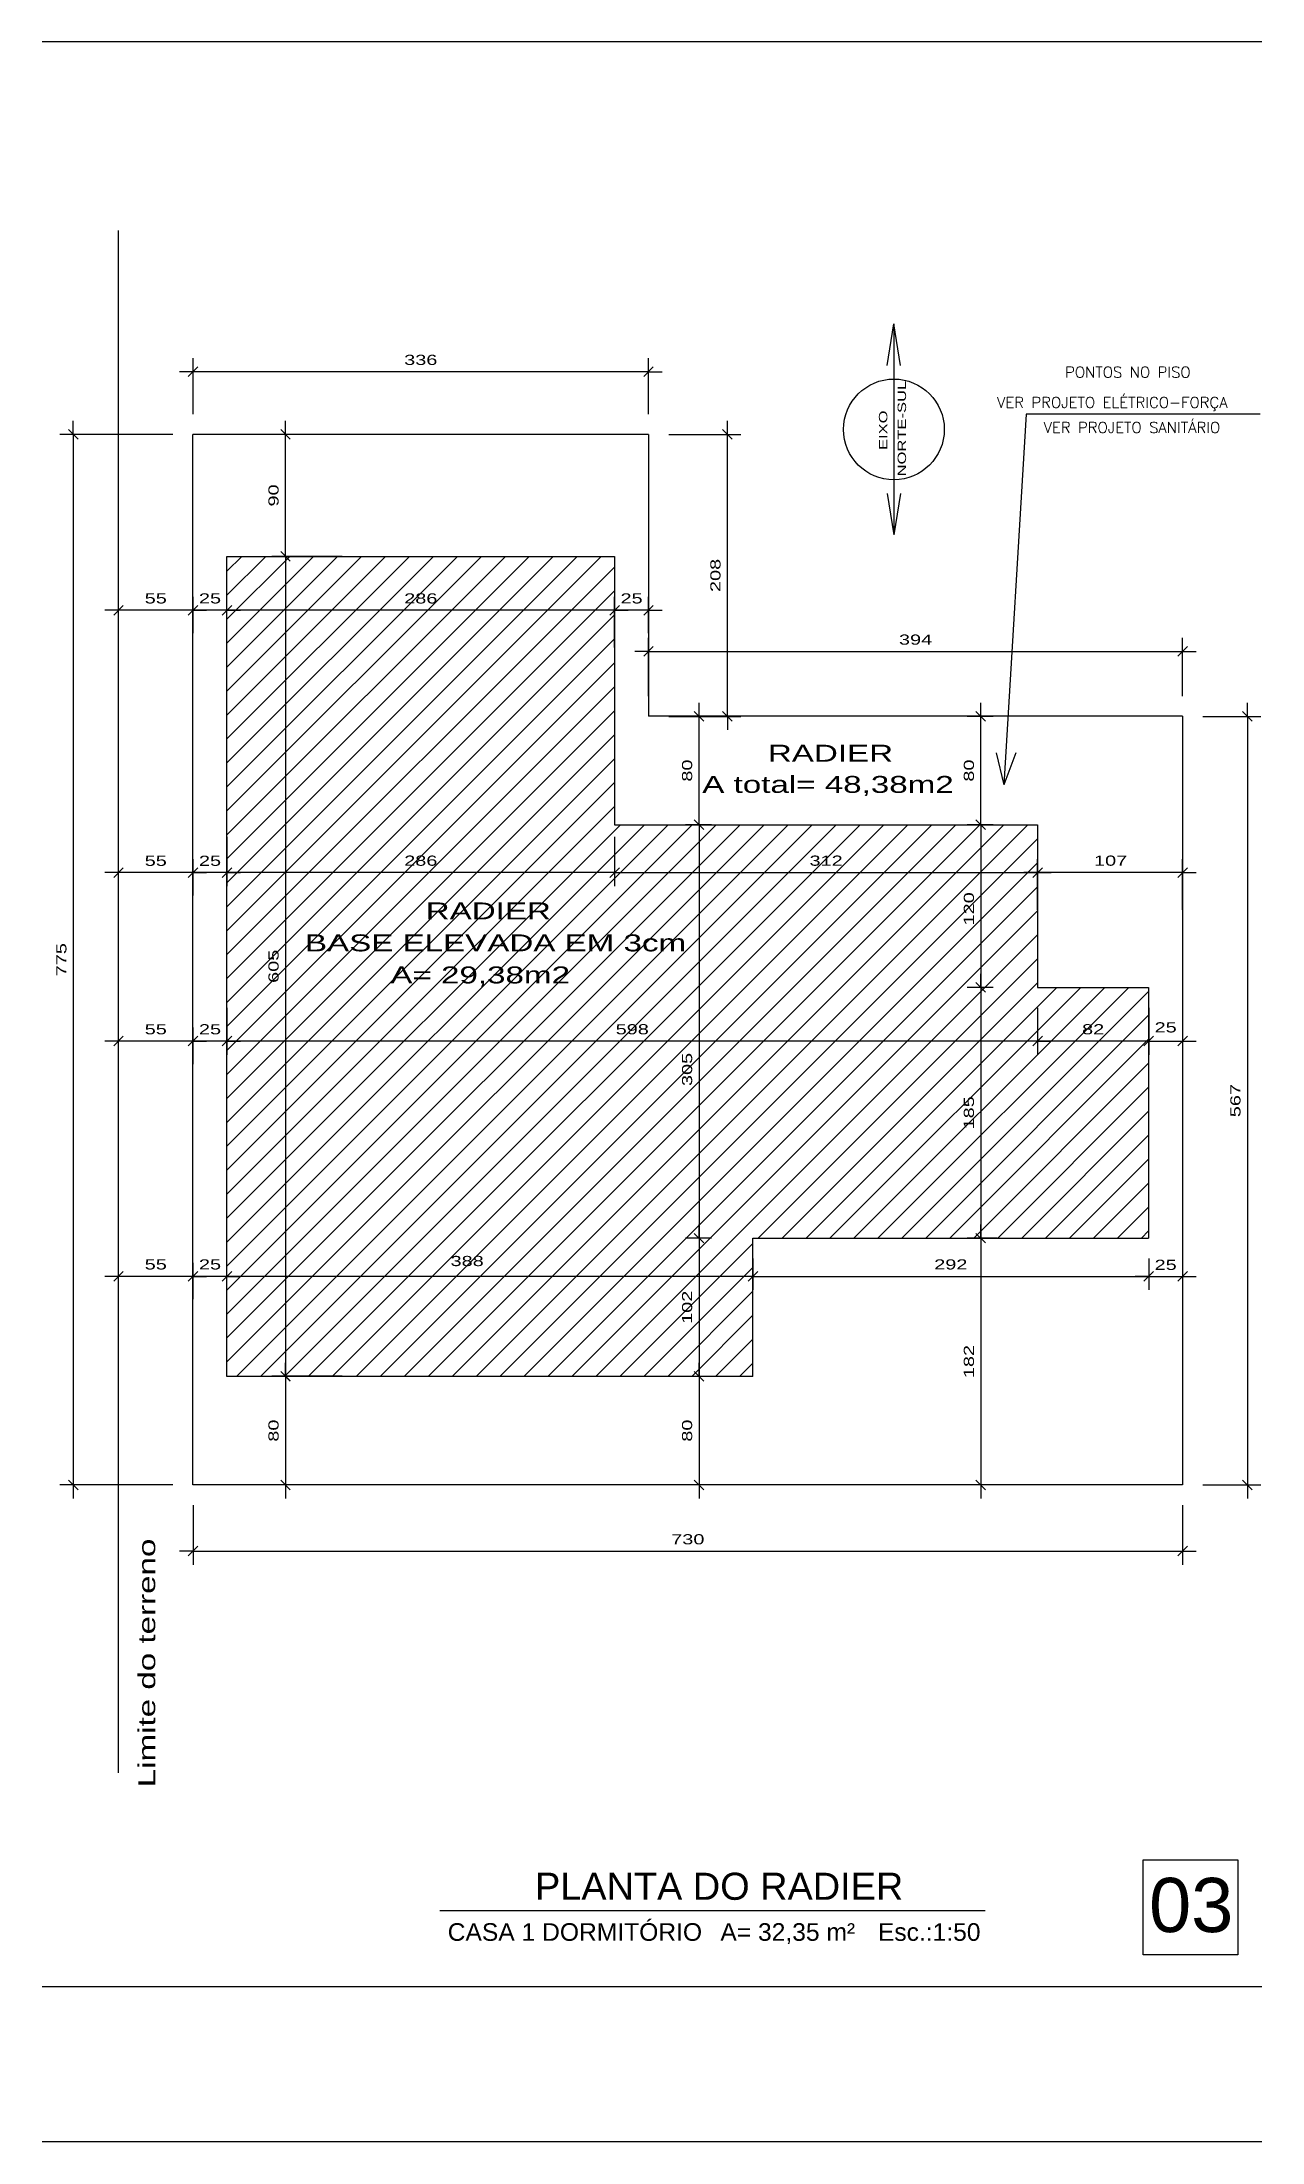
# Model space of a CAD drawing. Header units: millimetres. Extents: x 379 to 8329, y 269 to 4802.
# Drawn here: x 2608 to 3508, y 3253 to 4802 of the extents above; entities that cross this region are included whole.
import ezdxf

# ---------------------------------------------------------------- set-up
doc = ezdxf.new("R2010")
doc.units = ezdxf.units.MM
doc.header["$LTSCALE"] = 20
doc.header["$MEASUREMENT"] = 0
for name, color, linetype in [('1', 7, 'Continuous'), ('3', 1, 'Continuous'), ('Cotas', 7, 'Continuous'), ('Texto', 2, 'Continuous')]:
    doc.layers.add(name, color=color, linetype=linetype)
doc.styles.add('REGUA100', font='arial.ttf', dxfattribs={"width": 1.4})
doc.styles.add('ROMANS', font='romans.shx')
doc.styles.add('Textos Gd.', font='arial.ttf', dxfattribs={"height": 0.15})
doc.dimstyles.new('ISO-25', dxfattribs={"dimscale": 5, "dimtxt": 1.5, "dimasz": 0.01, "dimexe": 2, "dimexo": 3, "dimgap": 0.98, "dimtad": 1, "dimrnd": 0.5, "dimtxsty": 'REGUA100', "dimblk1": 'COTATR', "dimblk2": 'COTATR', "dimsah": 1, "dimcen": 4, "dimdle": 4, "dimclrd": 1, "dimclre": 1, "dimclrt": 2, "dimaunit": 1, "dimadec": 0, "dimazin": 0, "dimtfac": 1, "dimtofl": 0, "dimtmove": 2, "dimatfit": 3, "dimldrblk": 'COTATR', "dimfxl": 1, "dimarcsym": 0})

msp = doc.modelspace()

# ---------------------------------------------------------------- texts
at = {"layer": '1', "color": 2, "style": 'REGUA100', "width": 1.4}
for s, p in [('NORTE-SUL', (3245.404, 4481.968)), ('EIXO', (3231.613, 4501.445))]:
    msp.add_text(s, height=6.24, rotation=90, dxfattribs=at).set_placement(p)
at = {"layer": '1', "color": 0, "style": 'REGUA100', "width": 1.4}
for s, p in [('RADIER', (3143.442, 4271.476)), ('A total= 48,38m2', (3095.052, 4248.463)), ('RADIER', (2891.035, 4155.106)), ('BASE ELEVADA EM 3cm', (2801.947, 4131.537)), ('A= 29,38m2', (2864.961, 4107.88))]:
    msp.add_text(s, height=12.5, dxfattribs=at).set_placement(p)
msp.add_text('Limite do terreno', height=12.5, rotation=90, dxfattribs=at).set_placement((2691.508, 3514.792))
at = {"layer": 'Texto', "style": 'ROMANS'}
for s, p in [('PONTOS NO PISO', (3362.746, 4554.873)), ('VER PROJETO ELÉTRICO-FORÇA', (3312.532, 4532.535)), ('VER PROJETO SANITÁRIO', (3346.871, 4514.066))]:
    msp.add_text(s, height=8, dxfattribs=at).set_placement(p)
at = {"layer": 'Texto', "color": 3, "style": 'Textos Gd.'}
for s, height, p in [('PLANTA DO RADIER', 20, (2971.672, 3431.737)), ('03', 40, (3424.66, 3407.912))]:
    msp.add_text(s, height=height, dxfattribs=at).set_placement(p)
at = {"layer": 'Texto', "color": 2, "style": 'Textos Gd.'}
for s, p in [('CASA 1 DORMITÓRIO', (2907.261, 3401.49)), ('A= 32,35 m²', (3108.41, 3401.49)), ('Esc.:1:50', (3224.628, 3401.49))]:
    msp.add_text(s, height=13, dxfattribs=at).set_placement(p)

# ---------------------------------------------------------------- blocks, each defined once
blk = doc.blocks.new('COTATR')
at = {"color": 6}
blk.add_line((-71, -71), (71, 71), dxfattribs=at)
at = {"color": 0, "linetype": 'ByBlock'}
blk.add_line((0, 0), (200, 0), dxfattribs=at)
blk = doc.blocks.new('*D169')
at = {"layer": '1', "color": 1, "lineweight": -2, "transparency": 16777216}
for p, q in [((2829.5, 4512.9), (2777.6, 4512.9)), ((2787.6, 4423), (2787.6, 4512.9)), ((2829.5, 4422.9), (2777.6, 4422.9))]:
    blk.add_line(p, q, dxfattribs=at)
at = {"layer": 'DEFPOINTS', "color": 0, "transparency": 16777216}
for p in [(2787.6, 4512.9), (2844.5, 4512.9), (2844.5, 4422.9)]:
    blk.add_point(p, dxfattribs=at)
at = {"layer": '1', "color": 1, "lineweight": -2, "transparency": 16777216, "xscale": 0.05, "yscale": 0.05, "zscale": 0.05}
for p, rotation in [((2787.6, 4512.9), 90), ((2787.6, 4422.9), 270)]:
    blk.add_blockref('COTATR', p, dxfattribs=dict(at, rotation=rotation))
at = {"layer": '1', "color": 2, "transparency": 16777216, "insert": (2778.8, 4467.9), "char_height": 7.5, "attachment_point": 5, "rotation": 90, "style": 'REGUA100'}
blk.add_mtext('90', dxfattribs=at)
blk = doc.blocks.new('*D180')
at = {"layer": '1', "color": 1, "lineweight": -2, "transparency": 16777216}
for p, q in [((2829.5, 4422.9), (2777.6, 4422.9)), ((2787.6, 4422.9), (2787.6, 3818.2)), ((2829.5, 3818.1), (2777.6, 3818.1))]:
    blk.add_line(p, q, dxfattribs=at)
at = {"layer": 'DEFPOINTS', "color": 0, "transparency": 16777216}
for p in [(2844.5, 4422.9), (2787.6, 3818.1), (2844.5, 3818.1)]:
    blk.add_point(p, dxfattribs=at)
at = {"layer": '1', "color": 1, "lineweight": -2, "transparency": 16777216, "xscale": 0.05, "yscale": 0.05, "zscale": 0.05}
for p, rotation in [((2787.6, 4422.9), 90), ((2787.6, 3818.1), 270)]:
    blk.add_blockref('COTATR', p, dxfattribs=dict(at, rotation=rotation))
at = {"layer": '1', "color": 2, "transparency": 16777216, "insert": (2778.8, 4120.5), "char_height": 7.5, "attachment_point": 5, "rotation": 90, "style": 'REGUA100'}
blk.add_mtext('605', dxfattribs=at)
blk = doc.blocks.new('*D168')
at = {"layer": '1', "color": 1, "lineweight": -2, "transparency": 16777216}
for p, q in [((2829.5, 3817.9), (2777.6, 3817.9)), ((2787.6, 3817.9), (2787.6, 3738)), ((2829.5, 3737.9), (2777.6, 3737.9))]:
    blk.add_line(p, q, dxfattribs=at)
at = {"layer": 'DEFPOINTS', "color": 0, "transparency": 16777216}
for p in [(2844.5, 3817.9), (2787.6, 3737.9), (2844.5, 3737.9)]:
    blk.add_point(p, dxfattribs=at)
at = {"layer": '1', "color": 1, "lineweight": -2, "transparency": 16777216, "xscale": 0.05, "yscale": 0.05, "zscale": 0.05}
for p, rotation in [((2787.6, 3817.9), 90), ((2787.6, 3737.9), 270)]:
    blk.add_blockref('COTATR', p, dxfattribs=dict(at, rotation=rotation))
at = {"layer": '1', "color": 2, "transparency": 16777216, "insert": (2778.8, 3777.9), "char_height": 7.5, "attachment_point": 5, "rotation": 90, "style": 'REGUA100'}
blk.add_mtext('80', dxfattribs=at)
blk = doc.blocks.new('*D167')
at = {"layer": '1', "color": 1, "lineweight": -2, "transparency": 16777216}
for p, q in [((3309.6, 4304.9), (3290.5, 4304.9)), ((3300.5, 4225), (3300.5, 4304.9)), ((3309.6, 4224.9), (3290.5, 4224.9))]:
    blk.add_line(p, q, dxfattribs=at)
at = {"layer": 'DEFPOINTS', "color": 0, "transparency": 16777216}
for p in [(3300.5, 4304.9), (3324.6, 4304.9), (3324.6, 4224.9)]:
    blk.add_point(p, dxfattribs=at)
at = {"layer": '1', "color": 1, "lineweight": -2, "transparency": 16777216, "xscale": 0.05, "yscale": 0.05, "zscale": 0.05}
for p, rotation in [((3300.5, 4304.9), 90), ((3300.5, 4224.9), 270)]:
    blk.add_blockref('COTATR', p, dxfattribs=dict(at, rotation=rotation))
at = {"layer": '1', "color": 2, "transparency": 16777216, "insert": (3291.8, 4264.9), "char_height": 7.5, "attachment_point": 5, "rotation": 90, "style": 'REGUA100'}
blk.add_mtext('80', dxfattribs=at)
blk = doc.blocks.new('*D179')
at = {"layer": '1', "color": 1, "lineweight": -2, "transparency": 16777216}
for p, q in [((3309.6, 4224.9), (3290.5, 4224.9)), ((3300.5, 4224.9), (3300.5, 4105)), ((3309.6, 4104.9), (3290.5, 4104.9))]:
    blk.add_line(p, q, dxfattribs=at)
at = {"layer": 'DEFPOINTS', "color": 0, "transparency": 16777216}
for p in [(3324.6, 4224.9), (3300.5, 4104.9), (3324.6, 4104.9)]:
    blk.add_point(p, dxfattribs=at)
at = {"layer": '1', "color": 1, "lineweight": -2, "transparency": 16777216, "xscale": 0.05, "yscale": 0.05, "zscale": 0.05}
for p, rotation in [((3300.5, 4224.9), 90), ((3300.5, 4104.9), 270)]:
    blk.add_blockref('COTATR', p, dxfattribs=dict(at, rotation=rotation))
at = {"layer": '1', "color": 2, "transparency": 16777216, "insert": (3291.8, 4162.9), "char_height": 7.5, "attachment_point": 5, "rotation": 90, "style": 'REGUA100'}
blk.add_mtext('120', dxfattribs=at)
blk = doc.blocks.new('*D178')
at = {"layer": '1', "color": 1, "lineweight": -2, "transparency": 16777216}
for p, q in [((3309.6, 4104.9), (3290.5, 4104.9)), ((3300.5, 4104.9), (3300.5, 3920)), ((3309.6, 3919.9), (3290.5, 3919.9))]:
    blk.add_line(p, q, dxfattribs=at)
at = {"layer": 'DEFPOINTS', "color": 0, "transparency": 16777216}
for p in [(3324.6, 4104.9), (3300.5, 3919.9), (3324.6, 3919.9)]:
    blk.add_point(p, dxfattribs=at)
at = {"layer": '1', "color": 1, "lineweight": -2, "transparency": 16777216, "xscale": 0.05, "yscale": 0.05, "zscale": 0.05}
for p, rotation in [((3300.5, 4104.9), 90), ((3300.5, 3919.9), 270)]:
    blk.add_blockref('COTATR', p, dxfattribs=dict(at, rotation=rotation))
at = {"layer": '1', "color": 2, "transparency": 16777216, "insert": (3291.8, 4012.4), "char_height": 7.5, "attachment_point": 5, "rotation": 90, "style": 'REGUA100'}
blk.add_mtext('185', dxfattribs=at)
blk = doc.blocks.new('*D166')
at = {"layer": '1', "color": 1, "lineweight": -2, "transparency": 16777216}
for p, q in [((3312.5, 3919.9), (3290.5, 3919.9)), ((3300.5, 3919.9), (3300.5, 3738)), ((3312.5, 3737.9), (3290.5, 3737.9))]:
    blk.add_line(p, q, dxfattribs=at)
at = {"layer": 'DEFPOINTS', "color": 0, "transparency": 16777216}
for p in [(3327.5, 3919.9), (3300.5, 3737.9), (3327.5, 3737.9)]:
    blk.add_point(p, dxfattribs=at)
at = {"layer": '1', "color": 1, "lineweight": -2, "transparency": 16777216, "xscale": 0.05, "yscale": 0.05, "zscale": 0.05}
for p, rotation in [((3300.5, 3919.9), 90), ((3300.5, 3737.9), 270)]:
    blk.add_blockref('COTATR', p, dxfattribs=dict(at, rotation=rotation))
at = {"layer": '1', "color": 2, "transparency": 16777216, "insert": (3291.8, 3828.9), "char_height": 7.5, "attachment_point": 5, "rotation": 90, "style": 'REGUA100'}
blk.add_mtext('182', dxfattribs=at)
blk = doc.blocks.new('*D165')
at = {"layer": '1', "color": 1, "lineweight": -2, "transparency": 16777216}
for p, q in [((2719.4, 4048.4), (2719.4, 4075.3)), ((2744.4, 4048.4), (2744.4, 4075.3)), ((2744.3, 4065.3), (2719.4, 4065.3))]:
    blk.add_line(p, q, dxfattribs=at)
at = {"layer": 'DEFPOINTS', "color": 0, "transparency": 16777216}
for p in [(2719.4, 4065.3), (2719.4, 4033.4), (2744.4, 4033.4)]:
    blk.add_point(p, dxfattribs=at)
at = {"layer": '1', "color": 1, "lineweight": -2, "transparency": 16777216, "xscale": 0.05, "yscale": 0.05, "zscale": 0.05, "rotation": 180}
blk.add_blockref('COTATR', (2719.4, 4065.3), dxfattribs=at)
at = {"layer": '1', "color": 1, "lineweight": -2, "transparency": 16777216, "xscale": 0.05, "yscale": 0.05, "zscale": 0.05}
blk.add_blockref('COTATR', (2744.4, 4065.3), dxfattribs=at)
at = {"layer": '1', "color": 2, "transparency": 16777216, "insert": (2731.9, 4074), "char_height": 7.5, "attachment_point": 5, "style": 'REGUA100'}
blk.add_mtext('25', dxfattribs=at)
blk = doc.blocks.new('*D164')
at = {"layer": '1', "color": 1, "lineweight": -2, "transparency": 16777216}
for p, q in [((2664.4, 4063.4), (2664.4, 4075.3)), ((2719.4, 4063.4), (2719.4, 4075.3)), ((2719.3, 4065.3), (2664.4, 4065.3))]:
    blk.add_line(p, q, dxfattribs=at)
at = {"layer": 'DEFPOINTS', "color": 0, "transparency": 16777216}
for p in [(2664.4, 4065.3), (2664.4, 4048.4), (2719.4, 4048.4)]:
    blk.add_point(p, dxfattribs=at)
at = {"layer": '1', "color": 1, "lineweight": -2, "transparency": 16777216, "xscale": 0.05, "yscale": 0.05, "zscale": 0.05, "rotation": 180}
blk.add_blockref('COTATR', (2664.4, 4065.3), dxfattribs=at)
at = {"layer": '1', "color": 1, "lineweight": -2, "transparency": 16777216, "xscale": 0.05, "yscale": 0.05, "zscale": 0.05}
blk.add_blockref('COTATR', (2719.4, 4065.3), dxfattribs=at)
at = {"layer": '1', "color": 2, "transparency": 16777216, "insert": (2691.9, 4074), "char_height": 7.5, "attachment_point": 5, "style": 'REGUA100'}
blk.add_mtext('55', dxfattribs=at)
blk = doc.blocks.new('*D163')
at = {"layer": '1', "color": 1, "lineweight": -2, "transparency": 16777216}
for p, q in [((2719.4, 3722.9), (2719.4, 3679)), ((3449.4, 3722.9), (3449.4, 3679)), ((2719.4, 3689), (3449.3, 3689))]:
    blk.add_line(p, q, dxfattribs=at)
at = {"layer": 'DEFPOINTS', "color": 0, "transparency": 16777216}
for p in [(2719.4, 3737.9), (3449.4, 3737.9), (3449.4, 3689)]:
    blk.add_point(p, dxfattribs=at)
at = {"layer": '1', "color": 1, "lineweight": -2, "transparency": 16777216, "xscale": 0.05, "yscale": 0.05, "zscale": 0.05, "rotation": 180}
blk.add_blockref('COTATR', (2719.4, 3689), dxfattribs=at)
at = {"layer": '1', "color": 1, "lineweight": -2, "transparency": 16777216, "xscale": 0.05, "yscale": 0.05, "zscale": 0.05}
blk.add_blockref('COTATR', (3449.4, 3689), dxfattribs=at)
at = {"layer": '1', "color": 2, "transparency": 16777216, "insert": (3084.4, 3697.7), "char_height": 7.5, "attachment_point": 5, "style": 'REGUA100'}
blk.add_mtext('730', dxfattribs=at)
blk = doc.blocks.new('*D162')
at = {"layer": '1', "color": 1, "lineweight": -2, "transparency": 16777216}
for p, q in [((3464.4, 4304.9), (3507.2, 4304.9)), ((3497.2, 4304.9), (3497.2, 3738)), ((3464.4, 3737.9), (3507.2, 3737.9))]:
    blk.add_line(p, q, dxfattribs=at)
at = {"layer": 'DEFPOINTS', "color": 0, "transparency": 16777216}
for p in [(3449.4, 4304.9), (3449.4, 3737.9), (3497.2, 3737.9)]:
    blk.add_point(p, dxfattribs=at)
at = {"layer": '1', "color": 1, "lineweight": -2, "transparency": 16777216, "xscale": 0.05, "yscale": 0.05, "zscale": 0.05}
for p, rotation in [((3497.2, 4304.9), 90), ((3497.2, 3737.9), 270)]:
    blk.add_blockref('COTATR', p, dxfattribs=dict(at, rotation=rotation))
at = {"layer": '1', "color": 2, "transparency": 16777216, "insert": (3488.4, 4021.4), "char_height": 7.5, "attachment_point": 5, "rotation": 90, "style": 'REGUA100'}
blk.add_mtext('567', dxfattribs=at)
blk = doc.blocks.new('*D161')
at = {"layer": '1', "color": 1, "lineweight": -2, "transparency": 16777216}
for p, q in [((3055.4, 4319.9), (3055.4, 4362.8)), ((3449.4, 4319.9), (3449.4, 4362.8)), ((3055.4, 4352.8), (3449.3, 4352.8))]:
    blk.add_line(p, q, dxfattribs=at)
at = {"layer": 'DEFPOINTS', "color": 0, "transparency": 16777216}
for p in [(3449.4, 4352.8), (3055.4, 4304.9), (3449.4, 4304.9)]:
    blk.add_point(p, dxfattribs=at)
at = {"layer": '1', "color": 1, "lineweight": -2, "transparency": 16777216, "xscale": 0.05, "yscale": 0.05, "zscale": 0.05, "rotation": 180}
blk.add_blockref('COTATR', (3055.4, 4352.8), dxfattribs=at)
at = {"layer": '1', "color": 1, "lineweight": -2, "transparency": 16777216, "xscale": 0.05, "yscale": 0.05, "zscale": 0.05}
blk.add_blockref('COTATR', (3449.4, 4352.8), dxfattribs=at)
at = {"layer": '1', "color": 2, "transparency": 16777216, "insert": (3252.4, 4361.5), "char_height": 7.5, "attachment_point": 5, "style": 'REGUA100'}
blk.add_mtext('394', dxfattribs=at)
blk = doc.blocks.new('*D160')
at = {"layer": '1', "color": 1, "lineweight": -2, "transparency": 16777216}
for p, q in [((3070.4, 4512.9), (3123.6, 4512.9)), ((3113.6, 4305), (3113.6, 4512.9)), ((3070.4, 4304.9), (3123.6, 4304.9))]:
    blk.add_line(p, q, dxfattribs=at)
at = {"layer": 'DEFPOINTS', "color": 0, "transparency": 16777216}
for p in [(3055.4, 4512.9), (3113.6, 4512.9), (3055.4, 4304.9)]:
    blk.add_point(p, dxfattribs=at)
at = {"layer": '1', "color": 1, "lineweight": -2, "transparency": 16777216, "xscale": 0.05, "yscale": 0.05, "zscale": 0.05}
for p, rotation in [((3113.6, 4512.9), 90), ((3113.6, 4304.9), 270)]:
    blk.add_blockref('COTATR', p, dxfattribs=dict(at, rotation=rotation))
at = {"layer": '1', "color": 2, "transparency": 16777216, "insert": (3104.8, 4408.9), "char_height": 7.5, "attachment_point": 5, "rotation": 90, "style": 'REGUA100'}
blk.add_mtext('208', dxfattribs=at)
blk = doc.blocks.new('*D159')
at = {"layer": '1', "color": 1, "lineweight": -2, "transparency": 16777216}
for p, q in [((2719.4, 4527.9), (2719.4, 4569.2)), ((3055.3, 4559.2), (2719.4, 4559.2)), ((3055.4, 4527.9), (3055.4, 4569.2))]:
    blk.add_line(p, q, dxfattribs=at)
at = {"layer": 'DEFPOINTS', "color": 0, "transparency": 16777216}
for p in [(2719.4, 4559.2), (2719.4, 4512.9), (3055.4, 4512.9)]:
    blk.add_point(p, dxfattribs=at)
at = {"layer": '1', "color": 1, "lineweight": -2, "transparency": 16777216, "xscale": 0.05, "yscale": 0.05, "zscale": 0.05, "rotation": 180}
blk.add_blockref('COTATR', (2719.4, 4559.2), dxfattribs=at)
at = {"layer": '1', "color": 1, "lineweight": -2, "transparency": 16777216, "xscale": 0.05, "yscale": 0.05, "zscale": 0.05}
blk.add_blockref('COTATR', (3055.4, 4559.2), dxfattribs=at)
at = {"layer": '1', "color": 2, "transparency": 16777216, "insert": (2887.4, 4567.9), "char_height": 7.5, "attachment_point": 5, "style": 'REGUA100'}
blk.add_mtext('336', dxfattribs=at)
blk = doc.blocks.new('*D158')
at = {"layer": '1', "color": 1, "lineweight": -2, "transparency": 16777216}
for p, q in [((2704.4, 4512.9), (2621, 4512.9)), ((2631, 4512.9), (2631, 3738)), ((2704.4, 3737.9), (2621, 3737.9))]:
    blk.add_line(p, q, dxfattribs=at)
at = {"layer": 'DEFPOINTS', "color": 0, "transparency": 16777216}
for p in [(2719.4, 4512.9), (2631, 3737.9), (2719.4, 3737.9)]:
    blk.add_point(p, dxfattribs=at)
at = {"layer": '1', "color": 1, "lineweight": -2, "transparency": 16777216, "xscale": 0.05, "yscale": 0.05, "zscale": 0.05}
for p, rotation in [((2631, 4512.9), 90), ((2631, 3737.9), 270)]:
    blk.add_blockref('COTATR', p, dxfattribs=dict(at, rotation=rotation))
at = {"layer": '1', "color": 2, "transparency": 16777216, "insert": (2622.3, 4125.4), "char_height": 7.5, "attachment_point": 5, "rotation": 90, "style": 'REGUA100'}
blk.add_mtext('775', dxfattribs=at)
blk = doc.blocks.new('*D157')
at = {"layer": '1', "color": 1, "lineweight": -2, "transparency": 16777216}
for p, q in [((2664.4, 4381.3), (2664.4, 4393.2)), ((2719.4, 4381.3), (2719.4, 4393.2)), ((2719.3, 4383.2), (2664.4, 4383.2))]:
    blk.add_line(p, q, dxfattribs=at)
at = {"layer": 'DEFPOINTS', "color": 0, "transparency": 16777216}
for p in [(2664.4, 4383.2), (2664.4, 4366.3), (2719.4, 4366.3)]:
    blk.add_point(p, dxfattribs=at)
at = {"layer": '1', "color": 1, "lineweight": -2, "transparency": 16777216, "xscale": 0.05, "yscale": 0.05, "zscale": 0.05, "rotation": 180}
blk.add_blockref('COTATR', (2664.4, 4383.2), dxfattribs=at)
at = {"layer": '1', "color": 1, "lineweight": -2, "transparency": 16777216, "xscale": 0.05, "yscale": 0.05, "zscale": 0.05}
blk.add_blockref('COTATR', (2719.4, 4383.2), dxfattribs=at)
at = {"layer": '1', "color": 2, "transparency": 16777216, "insert": (2691.9, 4391.9), "char_height": 7.5, "attachment_point": 5, "style": 'REGUA100'}
blk.add_mtext('55', dxfattribs=at)
blk = doc.blocks.new('*D156')
at = {"layer": '1', "color": 1, "lineweight": -2, "transparency": 16777216}
for p, q in [((2719.4, 4366.3), (2719.4, 4393.2)), ((2744.4, 4366.3), (2744.4, 4393.2)), ((2744.3, 4383.2), (2719.4, 4383.2))]:
    blk.add_line(p, q, dxfattribs=at)
at = {"layer": 'DEFPOINTS', "color": 0, "transparency": 16777216}
for p in [(2719.4, 4383.2), (2719.4, 4351.3), (2744.4, 4351.3)]:
    blk.add_point(p, dxfattribs=at)
at = {"layer": '1', "color": 1, "lineweight": -2, "transparency": 16777216, "xscale": 0.05, "yscale": 0.05, "zscale": 0.05, "rotation": 180}
blk.add_blockref('COTATR', (2719.4, 4383.2), dxfattribs=at)
at = {"layer": '1', "color": 1, "lineweight": -2, "transparency": 16777216, "xscale": 0.05, "yscale": 0.05, "zscale": 0.05}
blk.add_blockref('COTATR', (2744.4, 4383.2), dxfattribs=at)
at = {"layer": '1', "color": 2, "transparency": 16777216, "insert": (2731.9, 4391.9), "char_height": 7.5, "attachment_point": 5, "style": 'REGUA100'}
blk.add_mtext('25', dxfattribs=at)
blk = doc.blocks.new('*D177')
at = {"layer": '1', "color": 1, "lineweight": -2, "transparency": 16777216}
for p, q in [((2744.4, 4355.7), (2744.4, 4393.2)), ((3030.4, 4355.7), (3030.4, 4393.2)), ((3030.3, 4383.2), (2744.4, 4383.2))]:
    blk.add_line(p, q, dxfattribs=at)
at = {"layer": 'DEFPOINTS', "color": 0, "transparency": 16777216}
for p in [(2744.4, 4383.2), (2744.4, 4340.7), (3030.4, 4340.7)]:
    blk.add_point(p, dxfattribs=at)
at = {"layer": '1', "color": 1, "lineweight": -2, "transparency": 16777216, "xscale": 0.05, "yscale": 0.05, "zscale": 0.05}
for p, rotation in [((2744.4, 4383.2), 179.9999999999993), ((3030.4, 4383.2), 359.9999999999993)]:
    blk.add_blockref('COTATR', p, dxfattribs=dict(at, rotation=rotation))
at = {"layer": '1', "color": 2, "transparency": 16777216, "insert": (2887.4, 4391.9), "char_height": 7.5, "attachment_point": 5, "style": 'REGUA100'}
blk.add_mtext('286', dxfattribs=at)
blk = doc.blocks.new('*D155')
at = {"layer": '1', "color": 1, "lineweight": -2, "transparency": 16777216}
for p, q in [((3030.4, 4366.3), (3030.4, 4393.2)), ((3055.4, 4366.3), (3055.4, 4393.2)), ((3055.3, 4383.2), (3030.4, 4383.2))]:
    blk.add_line(p, q, dxfattribs=at)
at = {"layer": 'DEFPOINTS', "color": 0, "transparency": 16777216}
for p in [(3030.4, 4383.2), (3030.4, 4351.3), (3055.4, 4351.3)]:
    blk.add_point(p, dxfattribs=at)
at = {"layer": '1', "color": 1, "lineweight": -2, "transparency": 16777216, "xscale": 0.05, "yscale": 0.05, "zscale": 0.05, "rotation": 180}
blk.add_blockref('COTATR', (3030.4, 4383.2), dxfattribs=at)
at = {"layer": '1', "color": 1, "lineweight": -2, "transparency": 16777216, "xscale": 0.05, "yscale": 0.05, "zscale": 0.05}
blk.add_blockref('COTATR', (3055.4, 4383.2), dxfattribs=at)
at = {"layer": '1', "color": 2, "transparency": 16777216, "insert": (3042.9, 4391.9), "char_height": 7.5, "attachment_point": 5, "style": 'REGUA100'}
blk.add_mtext('25', dxfattribs=at)
blk = doc.blocks.new('*D176')
at = {"layer": '1', "color": 1, "lineweight": -2, "transparency": 16777216}
for p, q in [((3101.8, 3919.9), (3082.7, 3919.9)), ((3092.7, 3919.9), (3092.7, 3818)), ((3101.8, 3817.9), (3082.7, 3817.9))]:
    blk.add_line(p, q, dxfattribs=at)
at = {"layer": 'DEFPOINTS', "color": 0, "transparency": 16777216}
for p in [(3116.8, 3919.9), (3092.7, 3817.9), (3116.8, 3817.9)]:
    blk.add_point(p, dxfattribs=at)
at = {"layer": '1', "color": 1, "lineweight": -2, "transparency": 16777216, "xscale": 0.05, "yscale": 0.05, "zscale": 0.05}
for p, rotation in [((3092.7, 3919.9), 90), ((3092.7, 3817.9), 270)]:
    blk.add_blockref('COTATR', p, dxfattribs=dict(at, rotation=rotation))
at = {"layer": '1', "color": 2, "transparency": 16777216, "insert": (3083.9, 3868.9), "char_height": 7.5, "attachment_point": 5, "rotation": 90, "style": 'REGUA100'}
blk.add_mtext('102', dxfattribs=at)
blk = doc.blocks.new('*D175')
at = {"layer": '1', "color": 1, "lineweight": -2, "transparency": 16777216}
for p, q in [((3101.8, 4224.9), (3082.7, 4224.9)), ((3092.7, 4224.9), (3092.7, 3920)), ((3101.8, 3919.9), (3082.7, 3919.9))]:
    blk.add_line(p, q, dxfattribs=at)
at = {"layer": 'DEFPOINTS', "color": 0, "transparency": 16777216}
for p in [(3116.8, 4224.9), (3092.7, 3919.9), (3116.8, 3919.9)]:
    blk.add_point(p, dxfattribs=at)
at = {"layer": '1', "color": 1, "lineweight": -2, "transparency": 16777216, "xscale": 0.05, "yscale": 0.05, "zscale": 0.05}
for p, rotation in [((3092.7, 4224.9), 90), ((3092.7, 3919.9), 270)]:
    blk.add_blockref('COTATR', p, dxfattribs=dict(at, rotation=rotation))
at = {"layer": '1', "color": 2, "transparency": 16777216, "insert": (3083.9, 4044.4), "char_height": 7.5, "attachment_point": 5, "rotation": 90, "style": 'REGUA100'}
blk.add_mtext('305', dxfattribs=at)
blk = doc.blocks.new('*D154')
at = {"layer": '1', "color": 1, "lineweight": -2, "transparency": 16777216}
for p, q in [((3101.8, 4304.9), (3082.7, 4304.9)), ((3092.7, 4225), (3092.7, 4304.9)), ((3101.8, 4224.9), (3082.7, 4224.9))]:
    blk.add_line(p, q, dxfattribs=at)
at = {"layer": 'DEFPOINTS', "color": 0, "transparency": 16777216}
for p in [(3092.7, 4304.9), (3116.8, 4304.9), (3116.8, 4224.9)]:
    blk.add_point(p, dxfattribs=at)
at = {"layer": '1', "color": 1, "lineweight": -2, "transparency": 16777216, "xscale": 0.05, "yscale": 0.05, "zscale": 0.05}
for p, rotation in [((3092.7, 4304.9), 90), ((3092.7, 4224.9), 270)]:
    blk.add_blockref('COTATR', p, dxfattribs=dict(at, rotation=rotation))
at = {"layer": '1', "color": 2, "transparency": 16777216, "insert": (3083.9, 4264.9), "char_height": 7.5, "attachment_point": 5, "rotation": 90, "style": 'REGUA100'}
blk.add_mtext('80', dxfattribs=at)
blk = doc.blocks.new('*D153')
at = {"layer": '1', "color": 1, "lineweight": -2, "transparency": 16777216}
for p, q in [((3104.6, 3817.9), (3082.7, 3817.9)), ((3092.7, 3817.9), (3092.7, 3738)), ((3104.6, 3737.9), (3082.7, 3737.9))]:
    blk.add_line(p, q, dxfattribs=at)
at = {"layer": 'DEFPOINTS', "color": 0, "transparency": 16777216}
for p in [(3119.6, 3817.9), (3092.7, 3737.9), (3119.6, 3737.9)]:
    blk.add_point(p, dxfattribs=at)
at = {"layer": '1', "color": 1, "lineweight": -2, "transparency": 16777216, "xscale": 0.05, "yscale": 0.05, "zscale": 0.05}
for p, rotation in [((3092.7, 3817.9), 90), ((3092.7, 3737.9), 270)]:
    blk.add_blockref('COTATR', p, dxfattribs=dict(at, rotation=rotation))
at = {"layer": '1', "color": 2, "transparency": 16777216, "insert": (3083.9, 3777.9), "char_height": 7.5, "attachment_point": 5, "rotation": 90, "style": 'REGUA100'}
blk.add_mtext('80', dxfattribs=at)
blk = doc.blocks.new('*D152')
at = {"layer": '1', "color": 1, "lineweight": -2, "transparency": 16777216}
for p, q in [((3342.4, 4162.2), (3342.4, 4199.6)), ((3449.4, 4162.2), (3449.4, 4199.6)), ((3449.3, 4189.6), (3342.4, 4189.6))]:
    blk.add_line(p, q, dxfattribs=at)
at = {"layer": 'DEFPOINTS', "color": 0, "transparency": 16777216}
for p in [(3342.4, 4189.6), (3342.4, 4147.2), (3449.4, 4147.2)]:
    blk.add_point(p, dxfattribs=at)
at = {"layer": '1', "color": 1, "lineweight": -2, "transparency": 16777216, "xscale": 0.05, "yscale": 0.05, "zscale": 0.05}
for p, rotation in [((3342.4, 4189.6), 179.9999999999937), ((3449.4, 4189.6), 359.9999999999937)]:
    blk.add_blockref('COTATR', p, dxfattribs=dict(at, rotation=rotation))
at = {"layer": '1', "color": 2, "transparency": 16777216, "insert": (3396.3, 4198.4), "char_height": 7.5, "attachment_point": 5, "style": 'REGUA100'}
blk.add_mtext('107', dxfattribs=at)
blk = doc.blocks.new('*D151')
at = {"layer": '1', "color": 1, "lineweight": -2, "transparency": 16777216}
for p, q in [((2664.4, 4187.8), (2664.4, 4199.6)), ((2719.4, 4187.8), (2719.4, 4199.6)), ((2719.3, 4189.6), (2664.4, 4189.6))]:
    blk.add_line(p, q, dxfattribs=at)
at = {"layer": 'DEFPOINTS', "color": 0, "transparency": 16777216}
for p in [(2664.4, 4189.6), (2664.4, 4172.8), (2719.4, 4172.8)]:
    blk.add_point(p, dxfattribs=at)
at = {"layer": '1', "color": 1, "lineweight": -2, "transparency": 16777216, "xscale": 0.05, "yscale": 0.05, "zscale": 0.05, "rotation": 180}
blk.add_blockref('COTATR', (2664.4, 4189.6), dxfattribs=at)
at = {"layer": '1', "color": 1, "lineweight": -2, "transparency": 16777216, "xscale": 0.05, "yscale": 0.05, "zscale": 0.05}
blk.add_blockref('COTATR', (2719.4, 4189.6), dxfattribs=at)
at = {"layer": '1', "color": 2, "transparency": 16777216, "insert": (2691.9, 4198.3), "char_height": 7.5, "attachment_point": 5, "style": 'REGUA100'}
blk.add_mtext('55', dxfattribs=at)
blk = doc.blocks.new('*D150')
at = {"layer": '1', "color": 1, "lineweight": -2, "transparency": 16777216}
for p, q in [((2719.4, 4172.8), (2719.4, 4199.6)), ((2744.4, 4172.8), (2744.4, 4199.6)), ((2744.3, 4189.6), (2719.4, 4189.6))]:
    blk.add_line(p, q, dxfattribs=at)
at = {"layer": 'DEFPOINTS', "color": 0, "transparency": 16777216}
for p in [(2719.4, 4189.6), (2719.4, 4157.8), (2744.4, 4157.8)]:
    blk.add_point(p, dxfattribs=at)
at = {"layer": '1', "color": 1, "lineweight": -2, "transparency": 16777216, "xscale": 0.05, "yscale": 0.05, "zscale": 0.05, "rotation": 180}
blk.add_blockref('COTATR', (2719.4, 4189.6), dxfattribs=at)
at = {"layer": '1', "color": 1, "lineweight": -2, "transparency": 16777216, "xscale": 0.05, "yscale": 0.05, "zscale": 0.05}
blk.add_blockref('COTATR', (2744.4, 4189.6), dxfattribs=at)
at = {"layer": '1', "color": 2, "transparency": 16777216, "insert": (2731.9, 4198.3), "char_height": 7.5, "attachment_point": 5, "style": 'REGUA100'}
blk.add_mtext('25', dxfattribs=at)
blk = doc.blocks.new('*D149')
at = {"layer": '1', "color": 1, "lineweight": -2, "transparency": 16777216}
for p, q in [((2664.4, 3889.9), (2664.4, 3901.7)), ((2719.3, 3891.7), (2664.4, 3891.7)), ((2719.4, 3889.9), (2719.4, 3901.7))]:
    blk.add_line(p, q, dxfattribs=at)
at = {"layer": 'DEFPOINTS', "color": 0, "transparency": 16777216}
for p in [(2664.4, 3891.7), (2664.4, 3874.9), (2719.4, 3874.9)]:
    blk.add_point(p, dxfattribs=at)
at = {"layer": '1', "color": 1, "lineweight": -2, "transparency": 16777216, "xscale": 0.05, "yscale": 0.05, "zscale": 0.05, "rotation": 180}
blk.add_blockref('COTATR', (2664.4, 3891.7), dxfattribs=at)
at = {"layer": '1', "color": 1, "lineweight": -2, "transparency": 16777216, "xscale": 0.05, "yscale": 0.05, "zscale": 0.05}
blk.add_blockref('COTATR', (2719.4, 3891.7), dxfattribs=at)
at = {"layer": '1', "color": 2, "transparency": 16777216, "insert": (2691.9, 3900.5), "char_height": 7.5, "attachment_point": 5, "style": 'REGUA100'}
blk.add_mtext('55', dxfattribs=at)
blk = doc.blocks.new('*D148')
at = {"layer": '1', "color": 1, "lineweight": -2, "transparency": 16777216}
for p, q in [((2719.4, 3874.9), (2719.4, 3901.7)), ((2744.3, 3891.7), (2719.4, 3891.7)), ((2744.4, 3874.9), (2744.4, 3901.7))]:
    blk.add_line(p, q, dxfattribs=at)
at = {"layer": 'DEFPOINTS', "color": 0, "transparency": 16777216}
for p in [(2719.4, 3891.7), (2719.4, 3859.9), (2744.4, 3859.9)]:
    blk.add_point(p, dxfattribs=at)
at = {"layer": '1', "color": 1, "lineweight": -2, "transparency": 16777216, "xscale": 0.05, "yscale": 0.05, "zscale": 0.05, "rotation": 180}
blk.add_blockref('COTATR', (2719.4, 3891.7), dxfattribs=at)
at = {"layer": '1', "color": 1, "lineweight": -2, "transparency": 16777216, "xscale": 0.05, "yscale": 0.05, "zscale": 0.05}
blk.add_blockref('COTATR', (2744.4, 3891.7), dxfattribs=at)
at = {"layer": '1', "color": 2, "transparency": 16777216, "insert": (2731.9, 3900.5), "char_height": 7.5, "attachment_point": 5, "style": 'REGUA100'}
blk.add_mtext('25', dxfattribs=at)
blk = doc.blocks.new('*D174')
at = {"layer": '1', "color": 1, "lineweight": -2, "transparency": 16777216}
for p, q in [((2744.4, 3864.3), (2744.4, 3901.7)), ((3132.3, 3891.7), (2744.4, 3891.7)), ((3132.4, 3864.3), (3132.4, 3901.7))]:
    blk.add_line(p, q, dxfattribs=at)
at = {"layer": 'DEFPOINTS', "color": 0, "transparency": 16777216}
for p in [(2744.4, 3891.7), (2744.4, 3849.3), (3132.4, 3849.3)]:
    blk.add_point(p, dxfattribs=at)
at = {"layer": '1', "color": 1, "lineweight": -2, "transparency": 16777216, "xscale": 0.05, "yscale": 0.05, "zscale": 0.05, "rotation": 180}
blk.add_blockref('COTATR', (2744.4, 3891.7), dxfattribs=at)
at = {"layer": '1', "color": 1, "lineweight": -2, "transparency": 16777216, "xscale": 0.05, "yscale": 0.05, "zscale": 0.05}
blk.add_blockref('COTATR', (3132.4, 3891.7), dxfattribs=at)
at = {"layer": '1', "color": 2, "transparency": 16777216, "insert": (2921.6, 3903), "char_height": 7.5, "attachment_point": 5, "style": 'REGUA100'}
blk.add_mtext('388', dxfattribs=at)
blk = doc.blocks.new('*D147')
at = {"layer": '1', "color": 1, "lineweight": -2, "transparency": 16777216}
for p, q in [((3132.4, 3904.9), (3132.4, 3881.7)), ((3424.4, 3904.9), (3424.4, 3881.7)), ((3132.4, 3891.7), (3424.3, 3891.7))]:
    blk.add_line(p, q, dxfattribs=at)
at = {"layer": 'DEFPOINTS', "color": 0, "transparency": 16777216}
for p in [(3132.4, 3919.9), (3424.4, 3919.9), (3424.4, 3891.7)]:
    blk.add_point(p, dxfattribs=at)
at = {"layer": '1', "color": 1, "lineweight": -2, "transparency": 16777216, "xscale": 0.05, "yscale": 0.05, "zscale": 0.05, "rotation": 180}
blk.add_blockref('COTATR', (3132.4, 3891.7), dxfattribs=at)
at = {"layer": '1', "color": 1, "lineweight": -2, "transparency": 16777216, "xscale": 0.05, "yscale": 0.05, "zscale": 0.05}
blk.add_blockref('COTATR', (3424.4, 3891.7), dxfattribs=at)
at = {"layer": '1', "color": 2, "transparency": 16777216, "insert": (3278.4, 3900.5), "char_height": 7.5, "attachment_point": 5, "style": 'REGUA100'}
blk.add_mtext('292', dxfattribs=at)
blk = doc.blocks.new('*D146')
at = {"layer": '1', "color": 1, "lineweight": -2, "transparency": 16777216}
for p, q in [((3424.4, 3904.9), (3424.4, 3881.7)), ((3449.4, 3904.9), (3449.4, 3881.7)), ((3424.4, 3891.7), (3449.3, 3891.7))]:
    blk.add_line(p, q, dxfattribs=at)
at = {"layer": 'DEFPOINTS', "color": 0, "transparency": 16777216}
for p in [(3424.4, 3919.9), (3449.4, 3919.9), (3449.4, 3891.7)]:
    blk.add_point(p, dxfattribs=at)
at = {"layer": '1', "color": 1, "lineweight": -2, "transparency": 16777216, "xscale": 0.05, "yscale": 0.05, "zscale": 0.05, "rotation": 180}
blk.add_blockref('COTATR', (3424.4, 3891.7), dxfattribs=at)
at = {"layer": '1', "color": 1, "lineweight": -2, "transparency": 16777216, "xscale": 0.05, "yscale": 0.05, "zscale": 0.05}
blk.add_blockref('COTATR', (3449.4, 3891.7), dxfattribs=at)
at = {"layer": '1', "color": 2, "transparency": 16777216, "insert": (3436.9, 3900.2), "char_height": 7.5, "attachment_point": 5, "style": 'REGUA100'}
blk.add_mtext('25', dxfattribs=at)
blk = doc.blocks.new('*D173')
at = {"layer": '1', "color": 1, "lineweight": -2, "transparency": 16777216}
for p, q in [((2744.4, 4216.1), (2744.4, 4179.6)), ((3030.4, 4216.1), (3030.4, 4179.6)), ((3030.3, 4189.6), (2744.4, 4189.6))]:
    blk.add_line(p, q, dxfattribs=at)
at = {"layer": 'DEFPOINTS', "color": 0, "transparency": 16777216}
for p in [(2744.4, 4231.1), (3030.4, 4231.1), (2744.4, 4189.6)]:
    blk.add_point(p, dxfattribs=at)
at = {"layer": '1', "color": 1, "lineweight": -2, "transparency": 16777216, "xscale": 0.05, "yscale": 0.05, "zscale": 0.05, "rotation": 180.0000000000004}
blk.add_blockref('COTATR', (2744.4, 4189.6), dxfattribs=at)
at = {"layer": '1', "color": 1, "lineweight": -2, "transparency": 16777216, "xscale": 0.05, "yscale": 0.05, "zscale": 0.05}
blk.add_blockref('COTATR', (3030.4, 4189.6), dxfattribs=at)
at = {"layer": '1', "color": 2, "transparency": 16777216, "insert": (2887.4, 4198.4), "char_height": 7.5, "attachment_point": 5, "style": 'REGUA100'}
blk.add_mtext('286', dxfattribs=at)
blk = doc.blocks.new('*D172')
at = {"layer": '1', "color": 1, "lineweight": -2, "transparency": 16777216}
for p, q in [((3030.4, 4216.1), (3030.4, 4179.6)), ((3342.4, 4216.1), (3342.4, 4179.6)), ((3030.4, 4189.6), (3342.3, 4189.6))]:
    blk.add_line(p, q, dxfattribs=at)
at = {"layer": 'DEFPOINTS', "color": 0, "transparency": 16777216}
for p in [(3030.4, 4231.1), (3342.4, 4231.1), (3342.4, 4189.6)]:
    blk.add_point(p, dxfattribs=at)
at = {"layer": '1', "color": 1, "lineweight": -2, "transparency": 16777216, "xscale": 0.05, "yscale": 0.05, "zscale": 0.05, "rotation": 180}
blk.add_blockref('COTATR', (3030.4, 4189.6), dxfattribs=at)
at = {"layer": '1', "color": 1, "lineweight": -2, "transparency": 16777216, "xscale": 0.05, "yscale": 0.05, "zscale": 0.05}
blk.add_blockref('COTATR', (3342.4, 4189.6), dxfattribs=at)
at = {"layer": '1', "color": 2, "transparency": 16777216, "insert": (3186.4, 4198.4), "char_height": 7.5, "attachment_point": 5, "style": 'REGUA100'}
blk.add_mtext('312', dxfattribs=at)
blk = doc.blocks.new('*D171')
at = {"layer": '1', "color": 1, "lineweight": -2, "transparency": 16777216}
for p, q in [((3342.4, 4089.9), (3342.4, 4055.3)), ((3424.4, 4089.9), (3424.4, 4055.3)), ((3424.3, 4065.3), (3342.4, 4065.3))]:
    blk.add_line(p, q, dxfattribs=at)
at = {"layer": 'DEFPOINTS', "color": 0, "transparency": 16777216}
for p in [(3342.4, 4104.9), (3424.4, 4104.9), (3342.4, 4065.3)]:
    blk.add_point(p, dxfattribs=at)
at = {"layer": '1', "color": 1, "lineweight": -2, "transparency": 16777216, "xscale": 0.05, "yscale": 0.05, "zscale": 0.05, "rotation": 180}
blk.add_blockref('COTATR', (3342.4, 4065.3), dxfattribs=at)
at = {"layer": '1', "color": 1, "lineweight": -2, "transparency": 16777216, "xscale": 0.05, "yscale": 0.05, "zscale": 0.05}
blk.add_blockref('COTATR', (3424.4, 4065.3), dxfattribs=at)
at = {"layer": '1', "color": 2, "transparency": 16777216, "insert": (3383.4, 4074), "char_height": 7.5, "attachment_point": 5, "style": 'REGUA100'}
blk.add_mtext('82', dxfattribs=at)
blk = doc.blocks.new('*D170')
at = {"layer": '1', "color": 1, "lineweight": -2, "transparency": 16777216}
for p, q in [((2744.4, 4089.9), (2744.4, 4055.3)), ((3342.4, 4089.9), (3342.4, 4055.3)), ((3342.3, 4065.3), (2744.4, 4065.3))]:
    blk.add_line(p, q, dxfattribs=at)
at = {"layer": 'DEFPOINTS', "color": 0, "transparency": 16777216}
for p in [(2744.4, 4104.9), (3342.4, 4104.9), (2744.4, 4065.3)]:
    blk.add_point(p, dxfattribs=at)
at = {"layer": '1', "color": 1, "lineweight": -2, "transparency": 16777216, "xscale": 0.05, "yscale": 0.05, "zscale": 0.05, "rotation": 180.0000000000004}
blk.add_blockref('COTATR', (2744.4, 4065.3), dxfattribs=at)
at = {"layer": '1', "color": 1, "lineweight": -2, "transparency": 16777216, "xscale": 0.05, "yscale": 0.05, "zscale": 0.05}
blk.add_blockref('COTATR', (3342.4, 4065.3), dxfattribs=at)
at = {"layer": '1', "color": 2, "transparency": 16777216, "insert": (3043.4, 4074), "char_height": 7.5, "attachment_point": 5, "style": 'REGUA100'}
blk.add_mtext('598', dxfattribs=at)
blk = doc.blocks.new('*D145')
at = {"layer": '1', "color": 1, "lineweight": -2, "transparency": 16777216}
for p, q in [((3424.4, 4089.9), (3424.4, 4055.3)), ((3449.4, 4089.9), (3449.4, 4055.3)), ((3424.4, 4065.3), (3449.3, 4065.3))]:
    blk.add_line(p, q, dxfattribs=at)
at = {"layer": 'DEFPOINTS', "color": 0, "transparency": 16777216}
for p in [(3424.4, 4104.9), (3449.4, 4104.9), (3449.4, 4065.3)]:
    blk.add_point(p, dxfattribs=at)
at = {"layer": '1', "color": 1, "lineweight": -2, "transparency": 16777216, "xscale": 0.05, "yscale": 0.05, "zscale": 0.05, "rotation": 180}
blk.add_blockref('COTATR', (3424.4, 4065.3), dxfattribs=at)
at = {"layer": '1', "color": 1, "lineweight": -2, "transparency": 16777216, "xscale": 0.05, "yscale": 0.05, "zscale": 0.05}
blk.add_blockref('COTATR', (3449.4, 4065.3), dxfattribs=at)
at = {"layer": '1', "color": 2, "transparency": 16777216, "insert": (3436.9, 4075.4), "char_height": 7.5, "attachment_point": 5, "style": 'REGUA100'}
blk.add_mtext('25', dxfattribs=at)

# ---------------------------------------------------------------- dimensions: what is measured, and where the dimension line sits
at = {"layer": '1'}
for p1, p2, distance, picture, middle in [((3055.356, 4512.944), (2719.356, 4512.944), -46.267, '*D159', (2887.356, 4567.943)), ((2719.356, 4512.944), (2719.356, 3737.944), -88.32, '*D158', (2622.322, 4125.444)), ((2844.541, 4422.944), (2844.541, 4512.944), 56.966, '*D169', (2778.845, 4467.944)), ((3055.356, 4304.944), (3055.356, 4512.944), -58.214, '*D160', (3104.841, 4408.944)), ((2844.541, 4422.944), (2844.541, 3818.122), -56.966, '*D180', (2778.845, 4120.533)), ((2719.356, 4366.344), (2664.356, 4366.344), -16.855, '*D157', (2691.856, 4391.913)), ((3030.356, 4340.745), (2744.356, 4340.745), -42.454, '*D177', (2887.356, 4391.929)), ((3055.356, 4304.944), (3449.356, 4304.944), 47.814, '*D161', (3252.356, 4361.49)), ((3116.769, 4224.944), (3116.769, 4304.944), 24.117, '*D154', (3083.922, 4264.944)), ((3324.612, 4224.944), (3324.612, 4304.944), 24.117, '*D167', (3291.765, 4264.944)), ((3449.356, 4304.944), (3449.356, 3737.944), 47.814, '*D162', (3488.441, 4021.444)), ((3030.356, 4231.089), (2744.356, 4231.089), 41.469, '*D173', (2887.356, 4198.35)), ((3030.356, 4231.089), (3342.356, 4231.089), -41.469, '*D172', (3186.356, 4198.353)), ((2719.356, 4172.765), (2664.356, 4172.765), -16.855, '*D151', (2691.856, 4198.335)), ((3324.612, 4104.944), (3324.612, 3919.944), -24.117, '*D178', (3291.765, 4012.444)), ((3342.356, 4104.944), (2744.356, 4104.944), 39.684, '*D170', (3043.356, 4073.99)), ((3424.356, 4104.944), (3342.356, 4104.944), 39.684, '*D171', (3383.356, 4073.99)), ((2719.356, 4048.405), (2664.356, 4048.405), -16.855, '*D164', (2691.856, 4073.974)), ((3116.769, 3919.944), (3116.769, 3817.944), -24.117, '*D176', (3083.922, 3868.944)), ((3327.475, 3919.944), (3327.475, 3737.944), -26.981, '*D166', (3291.765, 3828.944)), ((2719.356, 3874.881), (2664.356, 3874.881), -16.855, '*D149', (2691.856, 3900.45)), ((3132.356, 3919.944), (3424.356, 3919.944), -28.208, '*D147', (3278.356, 3900.466)), ((2844.541, 3817.944), (2844.541, 3737.944), -56.966, '*D168', (2778.845, 3777.944)), ((3119.632, 3817.944), (3119.632, 3737.944), -26.981, '*D153', (3083.922, 3777.944)), ((2719.356, 3737.944), (3449.356, 3737.944), -48.972, '*D163', (3084.356, 3697.704))]:
    dim = msp.add_aligned_dim(p1=p1, p2=p2, distance=distance, dimstyle='ISO-25', override={"dimblk": 'COTATR', "dimatfit": 2}, dxfattribs=at)
    dim.commit()
    dim.dimension.update_dxf_attribs({"geometry": picture, "text_midpoint": middle})
for base, p1, p2, angle, picture, middle in [((2719.356, 4383.199), (2744.356, 4351.344), (2719.356, 4351.344), 180, '*D156', (2731.856, 4391.924)), ((3030.356, 4383.199), (3055.356, 4351.344), (3030.356, 4351.344), 180, '*D155', (3042.856, 4391.924)), ((3092.651, 3919.944), (3116.769, 4224.944), (3116.769, 3919.944), 270, '*D175', (3083.919, 4044.357)), ((3300.494, 4104.944), (3324.612, 4224.944), (3324.612, 4104.944), 270, '*D179', (3291.765, 4162.941)), ((2719.356, 4189.621), (2744.356, 4157.765), (2719.356, 4157.765), 180, '*D150', (2731.856, 4198.346)), ((3342.356, 4189.621), (3449.356, 4147.167), (3342.356, 4147.167), 180, '*D152', (3396.282, 4198.35)), ((3449.356, 4065.26), (3424.356, 4104.944), (3449.356, 4104.944), 0, '*D145', (3436.856, 4075.417)), ((2719.356, 4065.26), (2744.356, 4033.405), (2719.356, 4033.405), 180, '*D165', (2731.856, 4073.985)), ((2719.356, 3891.736), (2744.356, 3859.881), (2719.356, 3859.881), 180, '*D148', (2731.856, 3900.461)), ((2744.356, 3891.736), (3132.356, 3849.282), (2744.356, 3849.282), 180, '*D174', (2921.615, 3903.043)), ((3449.356, 3891.736), (3424.356, 3919.944), (3449.356, 3919.944), 0, '*D146', (3436.856, 3900.202))]:
    dim = msp.add_linear_dim(base=base, p1=p1, p2=p2, angle=angle, dimstyle='ISO-25', override={"dimblk": 'COTATR', "dimatfit": 2}, dxfattribs=at)
    dim.commit()
    dim.dimension.update_dxf_attribs({"geometry": picture, "text_midpoint": middle, "dimtype": 161})

# ---------------------------------------------------------------- hatches: boundary and pattern name
at = {"layer": '1'}
h = msp.add_hatch(dxfattribs=at)
h.set_pattern_fill('ANSI31', color=1, scale=100, style=0)
h.set_pattern_definition([(45, (9082.56, 1274.93), (-8.838835, 8.838835), [])])
h.paths.add_polyline_path([(3030.356, 4422.944), (2744.356, 4422.944), (2744.356, 3817.944), (3132.356, 3817.944), (3132.356, 3919.944), (3424.356, 3919.944), (3424.356, 4104.944), (3342.356, 4104.944), (3342.356, 4224.944), (3030.356, 4224.944)])
h.paths.add_polyline_path([(2773.141, 4106.99), (2773.141, 4134.075), (2784.55, 4134.075), (2784.55, 4106.99)], flags=24)
h.paths.add_polyline_path([(3286.061, 4149.979), (3286.061, 4175.904), (3297.469, 4175.904), (3297.469, 4149.979)], flags=24)
h.paths.add_polyline_path([(3286.061, 3999.425), (3286.061, 4025.464), (3297.469, 4025.464), (3297.469, 3999.425)], flags=24)
h.paths.add_polyline_path([(2873.796, 4397.633), (2900.917, 4397.633), (2900.917, 4386.224), (2873.796, 4386.224)], flags=24)
h.paths.add_polyline_path([(3078.218, 3856.018), (3078.218, 3881.871), (3089.626, 3881.871), (3089.626, 3856.018)], flags=24)
h.paths.add_polyline_path([(3078.212, 4030.847), (3078.212, 4057.867), (3089.626, 4057.867), (3089.626, 4030.847)], flags=24)
h.paths.add_polyline_path([(2908.134, 3908.75), (2935.097, 3908.75), (2935.097, 3897.336), (2908.134, 3897.336)], flags=24)
h.paths.add_polyline_path([(2873.796, 4204.054), (2900.917, 4204.054), (2900.917, 4192.646), (2873.796, 4192.646)], flags=24)
h.paths.add_polyline_path([(3172.939, 4204.06), (3199.774, 4204.06), (3199.774, 4192.646), (3172.939, 4192.646)], flags=24)
h.paths.add_polyline_path([(3374.007, 4079.694), (3392.705, 4079.694), (3392.705, 4068.285), (3374.007, 4068.285)], flags=24)
h.paths.add_polyline_path([(3029.871, 4079.694), (3056.842, 4079.694), (3056.842, 4068.285), (3029.871, 4068.285)], flags=24)
h.paths.add_polyline_path([(2861.17, 4101.651), (3001.233, 4101.651), (3001.233, 4124.187), (2861.17, 4124.187)], flags=24)
h.paths.add_polyline_path([(2798.713, 4128.082), (3086.422, 4128.082), (3086.422, 4147.484), (2798.713, 4147.484)], flags=24)
h.paths.add_polyline_path([(2887.91, 4151.981), (2986.53, 4151.981), (2986.53, 4170.731), (2887.91, 4170.731)], flags=24)

# ---------------------------------------------------------------- linework, layer by layer
at = {"color": 1}
msp.add_line((2901.343, 3423.969), (3303.642, 3423.969), dxfattribs=at)
at = {"layer": '1', "color": 1}
for p, q in [((3507.971, 4802.477), (2607.971, 4802.477)), ((3132.356, 3919.944), (3424.356, 3919.944)), ((3132.356, 3817.944), (3132.356, 3919.944)), ((3507.971, 3367.477), (2607.971, 3367.477)), ((3507.971, 3253.046), (2607.971, 3253.046))]:
    msp.add_line(p, q, dxfattribs=at)
at = {"layer": '1'}
for p, q in [((2664.356, 3525.311), (2664.356, 4663.374)), ((3334.034, 4527.885), (3317.602, 4254.491)), ((3506.672, 4527.885), (3334.034, 4527.885)), ((3055.356, 4512.944), (2719.356, 4512.944)), ((2719.356, 3737.944), (2719.356, 4512.944)), ((3055.356, 4512.944), (3055.356, 4304.944)), ((3449.356, 4304.944), (3055.356, 4304.944)), ((3449.356, 4304.944), (3449.356, 3737.944)), ((3311.976, 4277.935), (3317.602, 4254.491)), ((3326.472, 4277.935), (3317.602, 4254.491))]:
    msp.add_line(p, q, dxfattribs=at)
at = {"layer": '1', "color": 2}
for p, q in [((3231.42, 4563.895), (3236.414, 4594.487)), ((3241.409, 4563.895), (3236.414, 4594.487)), ((3236.414, 4594.487), (3236.414, 4438.743)), ((3231.42, 4469.335), (3236.414, 4438.743)), ((3241.409, 4469.335), (3236.414, 4438.743))]:
    msp.add_line(p, q, dxfattribs=at)
at = {"layer": '1', "color": 1}
msp.add_lwpolyline([(3420.239, 3391.155), (3420.239, 3461.155), (3490.239, 3461.155), (3490.239, 3391.155)], close=True, dxfattribs=at)
at = {"layer": '1'}
msp.add_circle((3236.414, 4516.615), 37.168, dxfattribs=at)
at = {"layer": '3', "color": 1}
msp.add_lwpolyline([(3132.356, 3817.944), (2744.356, 3817.944), (2744.356, 4422.944), (3030.356, 4422.944), (3030.356, 4224.944), (3342.356, 4224.944), (3342.356, 4104.944), (3424.356, 4104.944), (3424.356, 3919.944)], dxfattribs=at)
at = {"layer": 'Cotas'}
msp.add_line((3449.356, 3737.944), (2719.356, 3737.944), dxfattribs=at)

msp.set_redraw_order([(e.dxf.handle, doc.entitydb.next_handle()) for e in msp.query("TEXT MTEXT ATTDEF DIMENSION ARC_DIMENSION")])  # texts and dimensions are drawn at this point

doc.saveas('drawing.dxf')
